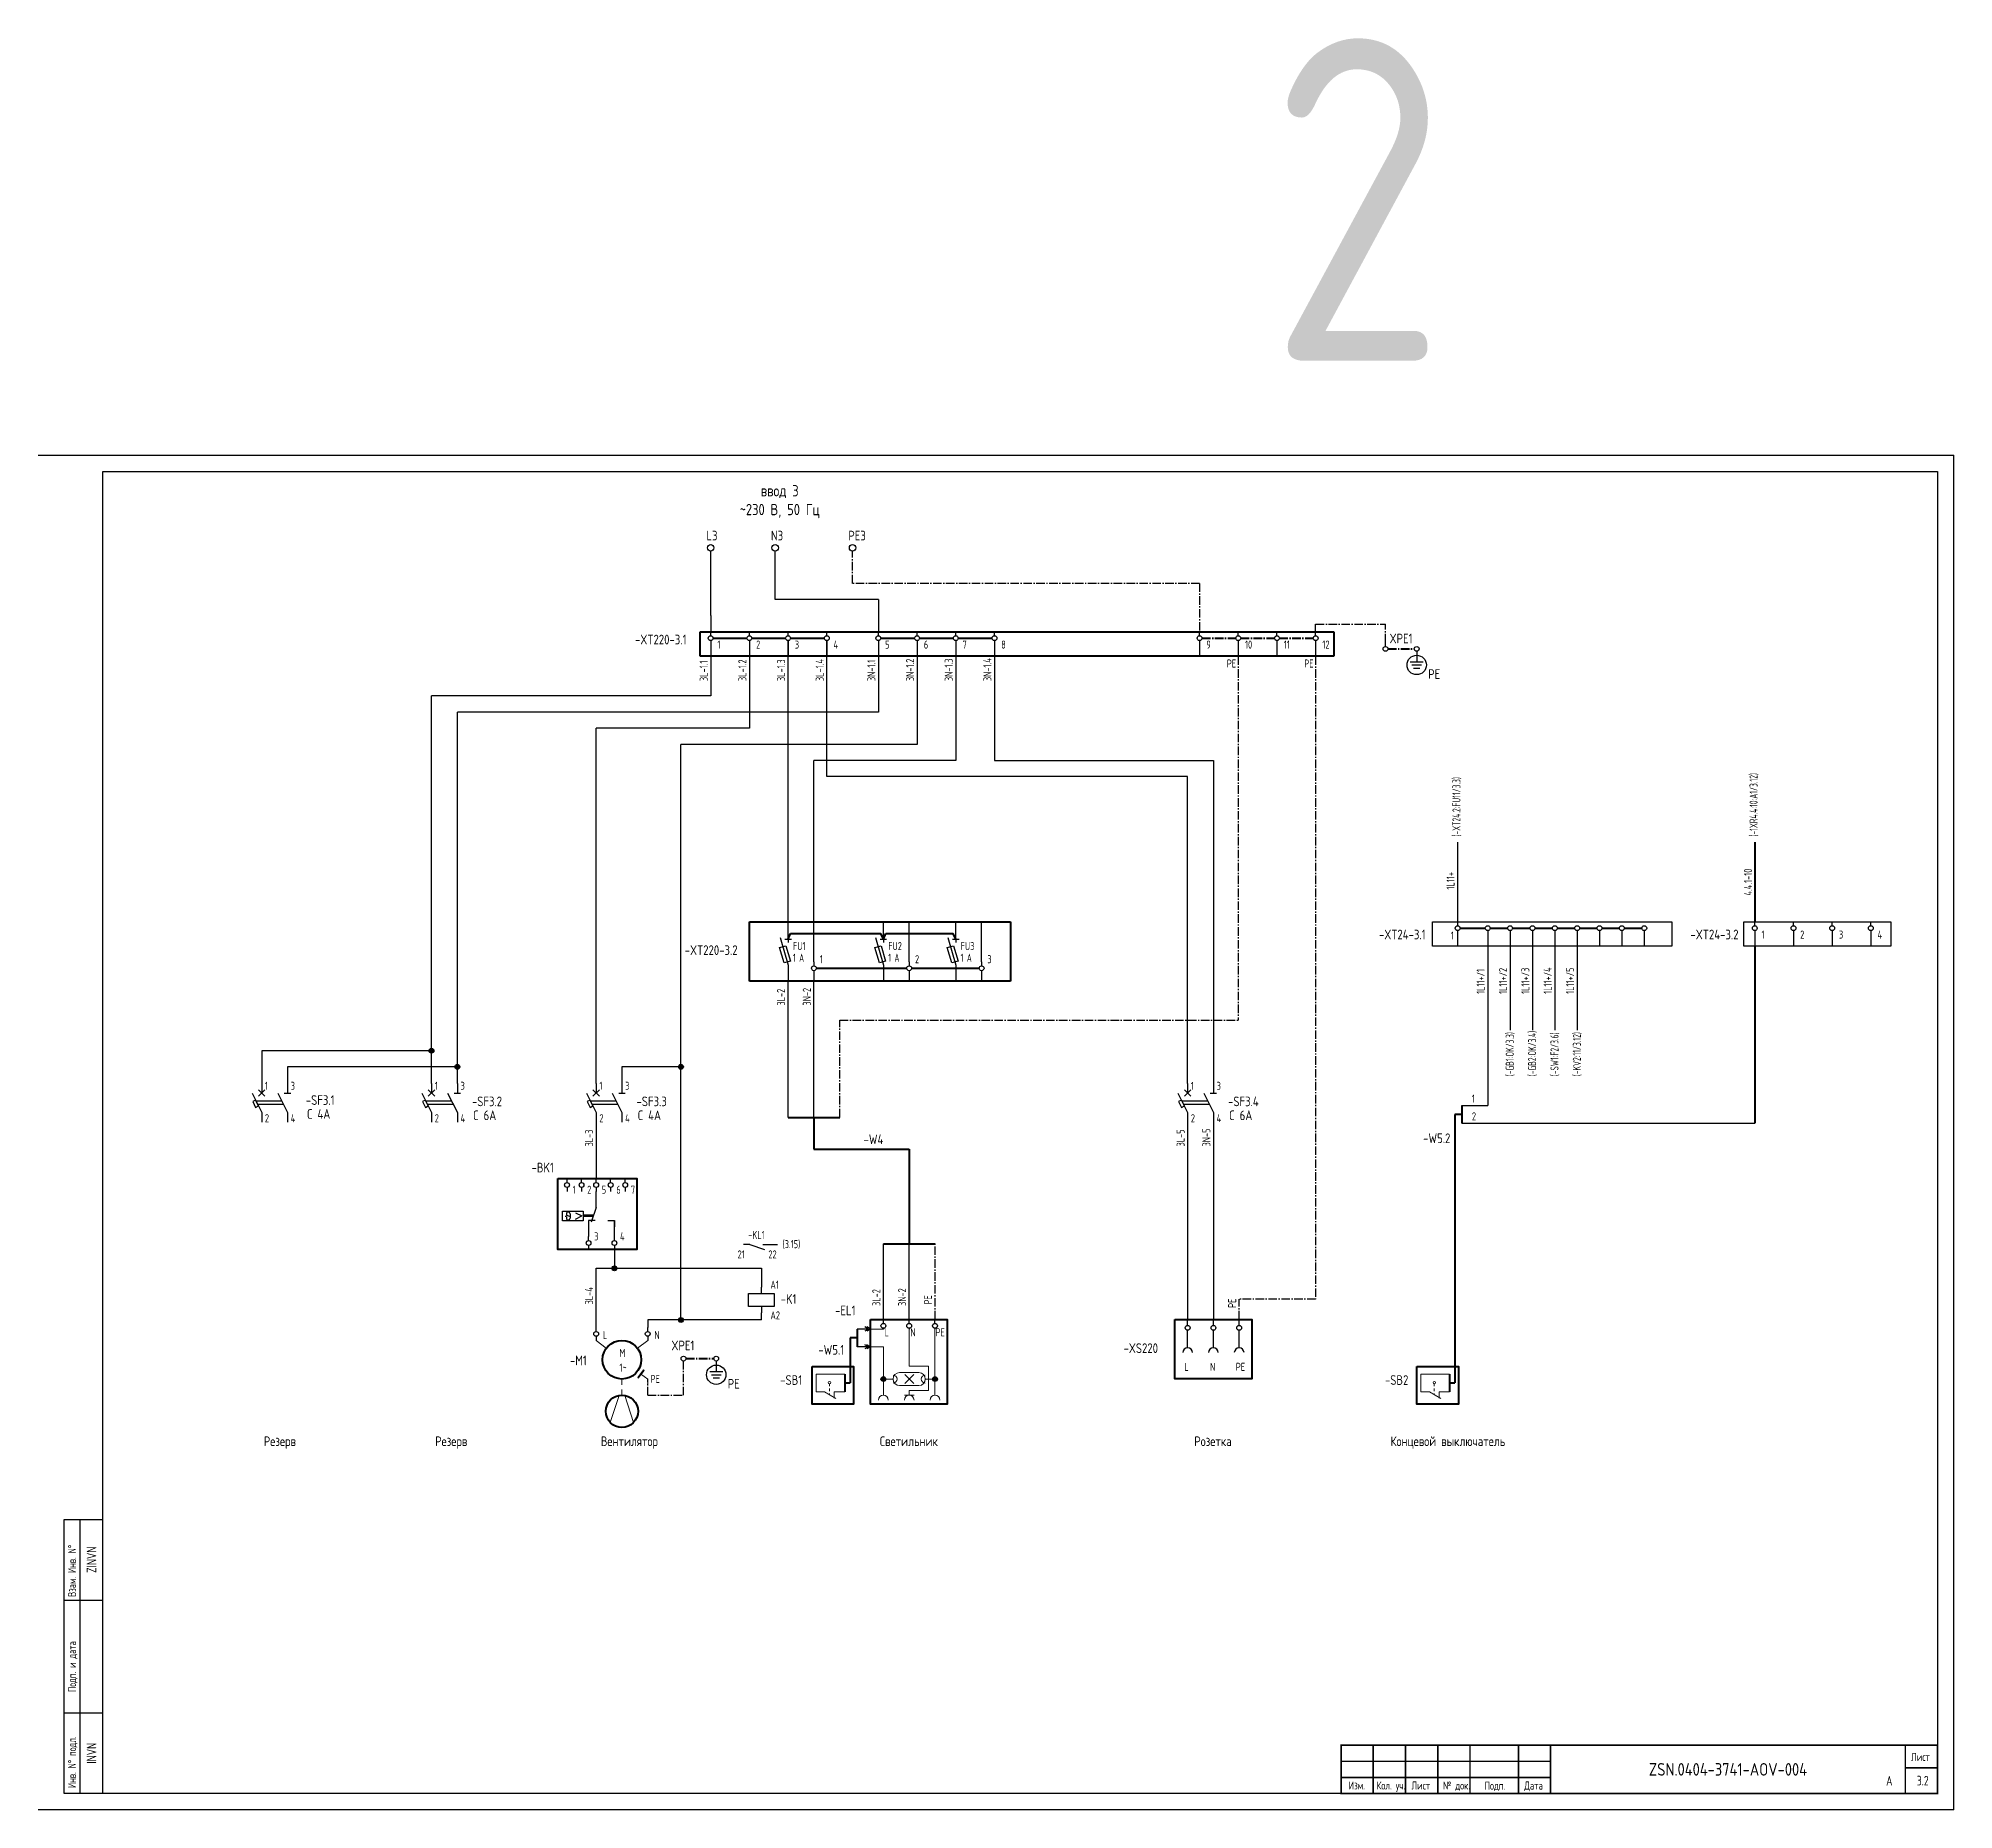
# Model space of a CAD drawing. Header units: millimetres. Extents: x 692 to 4850, y 1466 to 2016.
# Drawn here: x 1286 to 1880, y 1466 to 2016 of the extents above; entities that cross this region are included whole.
import ezdxf
from ezdxf.enums import TextEntityAlignment as Align

# ---------------------------------------------------------------- set-up
doc = ezdxf.new("R2010")
doc.units = ezdxf.units.MM
doc.set_wipeout_variables(frame=1)
doc.linetypes.add('EPL_DASHLONGDOT', pattern=[1, 0.66, -0.12, 0.1, -0.12])
doc.layers.add('EPLAN108', color=5, linetype='Continuous', lineweight=30)
for name, color, linetype in [('Временный', 6, 'Continuous'), ('КИА_МАРКИРОВКА', 2, 'Continuous'), ('КИА_НАКЛЕЙКИ', 1, 'Continuous'), ('КИА_РАМКИ-ШТАМПЫ', 7, 'Continuous'), ('ФОРМАТ', 7, 'Continuous')]:
    doc.layers.add(name, color=color, linetype=linetype)
doc.styles.add('GOST 2.304 type A', font='')
doc.styles.add('GOST-A 3-1', font='', dxfattribs={"height": 3})
doc.styles.add('GOSTA-2.5-1', font='', dxfattribs={"width": 0.9, "height": 2.5})
doc.styles.add('ROMAND0-100', font='romand.shx')
doc.styles.add('ROMANS0-60', font='romans.shx', dxfattribs={"width": 0.6})
doc.styles.add('ROMANS0-70', font='romans.shx', dxfattribs={"width": 0.7})
doc.styles.get('GOST 2.304 type A').set_extended_font_data('GOST 2.304 type A')
doc.styles.get('GOST-A 3-1').set_extended_font_data('GOST type A')
doc.styles.get('GOSTA-2.5-1').set_extended_font_data('GOST Type AU')

msp = doc.modelspace()

# ---------------------------------------------------------------- texts
at = {"style": 'GOST-A 3-1'}
for s, height, p in [('2', 100, (1667.67, 1915.71)), ('L3', 3, (1493.21, 1860)), ('N3', 3, (1513.21, 1860)), ('PE3', 3, (1537.21, 1860)), ('Резерв', 3, (1355.93, 1579.14)), ('Резерв', 3, (1409.07, 1579.14)), ('Вентилятор', 3, (1460.46, 1579.14)), ('Светильник', 3, (1546.98, 1579.14)), ('Розетка', 3, (1644.49, 1579.14)), ('Концевой выключатель', 3, (1705.36, 1579.14))]:
    msp.add_text(s, height=height, dxfattribs=at).set_placement(p)
at = {"style": 'GOSTA-2.5-1'}
for s, width, p in [('FU1', 0.9, (1520.02, 1732.96)), ('FU2', 0.9, (1549.58, 1732.96)), ('FU3', 0.9, (1572.02, 1732.96)), ('1', 0.9, (1724.05, 1736.23)), ('1 A', 0.7, (1520.02, 1729.32)), ('1', 0.9, (1528.33, 1728.88)), ('1 A', 0.7, (1549.58, 1729.32)), ('2', 0.9, (1557.89, 1728.88)), ('1 A', 0.7, (1572.02, 1729.32)), ('3', 0.9, (1580.33, 1728.88)), ('1', 0.9, (1356.28, 1689.62)), ('3', 0.9, (1364.28, 1689.62)), ('1', 0.9, (1408.95, 1689.62)), ('3', 0.9, (1416.95, 1689.62)), ('1', 0.9, (1459.99, 1689.62)), ('3', 0.9, (1467.99, 1689.62)), ('1', 0.9, (1643.43, 1689.62)), ('3', 0.9, (1651.43, 1689.62)), ('1', 0.9, (1730.59, 1685.67)), ('2', 0.9, (1356.28, 1679.57)), ('4', 0.9, (1364.28, 1679.57)), ('2', 0.9, (1408.95, 1679.57)), ('4', 0.9, (1416.95, 1679.57)), ('2', 0.9, (1459.99, 1679.57)), ('4', 0.9, (1467.99, 1679.57)), ('2', 0.9, (1643.43, 1679.57)), ('4', 0.9, (1651.43, 1679.57)), ('2', 0.9, (1730.59, 1680.16)), ('-KL1', 0.9, (1506.15, 1643.37)), ('21', 0.9, (1502.85, 1637.34)), ('22', 0.9, (1512.41, 1637.34)), ('(3.15)', 0.8, (1516.8, 1640.52)), ('A1', 0.9, (1513.04, 1627.92)), ('A2', 0.9, (1513.04, 1618.43))]:
    msp.add_text(s, height=2.5, dxfattribs=dict(at, width=width)).set_placement(p)
at = {"color": 7, "style": 'GOST-A 3-1'}
for s, p in [('C 4A', (1369.3, 1680.63)), ('C 6A', (1420.82, 1680.22)), ('C 4A', (1471.86, 1680.22)), ('C 6A', (1655.3, 1680.22))]:
    msp.add_text(s, height=3, dxfattribs=at).set_placement(p)
at = {"color": 2, "style": 'GOST-A 3-1'}
msp.add_text('-K1', height=3, dxfattribs=at).set_placement((1516.24, 1623.25))
at = {"style": 'GOSTA-2.5-1', "width": 0.9}
msp.add_text('PE', height=2.5, rotation=90, dxfattribs=at).set_placement((1657.49, 1622.01))
at = {"style": 'ROMANS0-70', "width": 0.7}
for s, p in [('Взам. Инв. N%%d', (1298.46, 1532.39)), ('Подп. и дата', (1298.46, 1502.86)), ('Инв. N%%d подл.', (1298.46, 1473.09))]:
    msp.add_text(s, height=2.5, rotation=90, dxfattribs=at).set_placement(p, align=Align.BOTTOM_LEFT)
at = {"style": 'ROMANS0-70', "width": 0.7, "flags": 12}
for tag, p in [('ZINVN', (1302.5, 1543.89)), ('INVN', (1302.5, 1483.89))]:
    msp.add_attdef(tag, text='', height=3, rotation=90, dxfattribs=at).set_placement(p, align=Align.MIDDLE_CENTER)
at = {"layer": 'EPLAN108', "color": 7, "insert": (1515.93, 1872.02), "char_height": 3.5, "attachment_point": 5, "style": 'GOST 2.304 type A'}
msp.add_mtext('ввод 3 \\P~230 B, 50 Гц', dxfattribs=at)
at = {"layer": 'Временный', "style": 'GOSTA-2.5-1', "width": 0.7}
for s, p in [('(-XT24.2:FU11/3.3)', (1727.04, 1768.15)), ('(-1XR4.4:10:A1/3.12)', (1819.18, 1768.15)), ('(-GB1:OK/3.3)', (1743.58, 1693.82)), ('(-GB2:OK/3.4)', (1750.51, 1693.82)), ('(-SW1:F2/3.6)', (1757.45, 1693.82)), ('(-KV2:11/3.12)', (1764.38, 1693.82))]:
    msp.add_text(s, height=2.5, rotation=90, dxfattribs=at).set_placement(p)
at = {"layer": 'КИА_МАРКИРОВКА', "style": 'GOSTA-2.5-1', "width": 0.9}
for s, p in [('3L-1.1', (1493.59, 1816.38)), ('3L-1.2', (1505.59, 1816.38)), ('3L-1.3', (1517.59, 1816.38)), ('3L-1.4', (1529.59, 1816.38)), ('3N-1.1', (1545.59, 1816.38)), ('3N-1.2', (1557.59, 1816.38)), ('3N-1.3', (1569.59, 1816.38)), ('3N-1.4', (1581.59, 1816.38)), ('1L11+', (1725.2, 1751.74)), ('4.4.1-10', (1817.46, 1749.87)), ('1L11+/1', (1734.53, 1719.38)), ('1L11+/2', (1741.46, 1719.38)), ('1L11+/3', (1748.39, 1719.38)), ('1L11+/4', (1755.33, 1719.39)), ('1L11+/5', (1762.26, 1719.39)), ('3L-2', (1517.58, 1715.75)), ('3N-2', (1525.58, 1715.75)), ('3L-3', (1458.05, 1672.05)), ('3L-5', (1641.49, 1672.05)), ('3N-5', (1649.49, 1672.05)), ('3L-4', (1458.05, 1623.07)), ('3N-2', (1555.14, 1622.59)), ('3L-2', (1547.14, 1622.59)), ('PE', (1563.14, 1623.07))]:
    msp.add_text(s, height=2.5, rotation=90, dxfattribs=at).set_placement(p)
for p in [(1654.59, 1820.58), (1678.59, 1820.58)]:
    msp.add_text('PE', height=2.5, dxfattribs=at).set_placement(p)
at = {"layer": 'КИА_МАРКИРОВКА', "style": 'GOST-A 3-1'}
for s, p in [('-W4', (1541.92, 1672.78)), ('-W5.2', (1715.45, 1673.11)), ('-W5.1', (1527.9, 1607.5))]:
    msp.add_text(s, height=3, dxfattribs=at).set_placement(p)
at = {"layer": 'КИА_НАКЛЕЙКИ', "style": 'GOST-A 3-1'}
for s, p in [('-XT220-3.1', (1471.05, 1827.76)), ('XPE1', (1705.05, 1828.09)), ('-XT24-3.1', (1701.76, 1736.29)), ('-XT24-3.2', (1798.37, 1736.29)), ('-XT220-3.2', (1486.47, 1731.44)), ('-SF3.1', (1368.96, 1684.95)), ('-SF3.2', (1420.47, 1684.54)), ('-SF3.3', (1471.51, 1684.54)), ('-SF3.4', (1654.96, 1684.54)), ('-EL1', (1533.09, 1619.71)), ('XPE1', (1482.34, 1608.85)), ('-XS220', (1622.55, 1608.01)), ('-M1', (1450.87, 1604.2)), ('-SB1', (1516.08, 1598.13)), ('-SB2', (1703.62, 1598.13))]:
    msp.add_text(s, height=3, dxfattribs=at).set_placement(p)

# ---------------------------------------------------------------- blocks, each defined once
blk = doc.blocks.new('frm6')
at = {"layer": 'ФОРМАТ'}
blk.add_line((-185, 15), (-120, 15), dxfattribs=at)
at = {"layer": 'ФОРМАТ', "const_width": 0.5}
blk.add_lwpolyline([(-185, 15), (-185, 0), (0, 0), (0, 15)], close=True, dxfattribs=at)
for points in [[(-175, 15), (-175, 0)], [(-165, 15), (-165, 0)], [(-155, 15), (-155, 0)], [(-145, 15), (-145, 0)], [(-130, 15), (-130, 0)], [(-120, 15), (-120, 0)], [(-10, 15), (-10, 0)], [(-185, 10), (-120, 10)], [(-10, 8), (0, 8)], [(-185, 5), (-120, 5)]]:
    blk.add_lwpolyline(points, dxfattribs=at)
at = {"layer": 'ФОРМАТ', "style": 'GOSTA-2.5-1', "width": 0.95}
for s, p in [('Лист', (-8.17, 9.36)), ('Изм.', (-182.63, 0.5)), ('Кол. уч.', (-173.96, 0.5)), ('Лист', (-163.13, 0.5)), ('№ док.', (-153.38, 0.5)), ('Подп.', (-140.5, 0.44)), ('Дата', (-128.17, 0.5))]:
    blk.add_text(s, height=2.5, dxfattribs=at).set_placement(p, align=Align.BOTTOM_LEFT)
at = {"layer": 'ФОРМАТ', "flags": 8}
for tag, style, width, p in [('R2', 'ROMANS0-70', 0.7, (-184.4, 10)), ('QTY2', 'ROMANS0-70', 0.65, (-174.28, 10.29)), ('SH2', 'ROMANS0-70', 0.7, (-164.3, 10)), ('ND2', 'ROMANS0-60', 0.6, (-154.34, 10)), ('SIGN2', 'ROMANS0-70', 0.7, (-144.3, 10)), ('DATE2', 'ROMANS0-70', 0.43, (-129.4, 10)), ('R1', 'ROMANS0-70', 0.7, (-184.4, 5)), ('QTY1', 'ROMANS0-70', 0.65, (-174.28, 5.29)), ('SH1', 'ROMANS0-70', 0.7, (-164.3, 5)), ('ND1', 'ROMANS0-60', 0.6, (-154.34, 5)), ('SIGN1', 'ROMANS0-70', 0.7, (-144.3, 5)), ('DATE1', 'ROMANS0-70', 0.43, (-129.4, 5))]:
    blk.add_attdef(tag, text='', height=3, dxfattribs=dict(at, style=style, width=width)).set_placement(p, align=Align.BOTTOM_LEFT)
at = {"layer": 'ФОРМАТ', "style": 'ROMANS0-70', "width": 0.7, "flags": 8}
blk.add_attdef('SH', text='', height=3, dxfattribs=at).set_placement((-5.16, 3.75), align=Align.MIDDLE_CENTER)
blk = doc.blocks.new('A$C089F6265')
at = {"lineweight": 20}
blk.add_hatch(color=256, dxfattribs=at).paths.add_polyline_path([(13.09, 15.29), (14.88, 17.7), (14.68, 17.85), (12.89, 15.44)])
at = {"color": 0}
for p, q in [((0, 29.75), (0, 31)), ((16, 29.75), (16, 31)), ((0, 28.25), (0, 27)), ((16, 28.25), (16, 27))]:
    blk.add_line(p, q, dxfattribs=at)
at = {"lineweight": 20}
for p, q in [((3.15, 24.53), (0, 27)), ((12.8, 24.6), (16, 27)), ((8, 15), (8, 13.24)), ((16, 15), (13.78, 16.65)), ((16, 13), (16, 15)), ((4.36, 1.57), (7.14, 9.93)), ((8, 11.76), (8, 10)), ((11.64, 1.57), (8.86, 9.93))]:
    blk.add_line(p, q, dxfattribs=at)
blk.add_lwpolyline([(12.89, 15.44), (13.09, 15.29), (14.88, 17.7), (14.68, 17.85), (12.89, 15.44)], dxfattribs=at)
at = {"color": 0}
for centre in [(0, 29), (16, 29)]:
    blk.add_circle(centre, 0.75, dxfattribs=at)
at = {"lineweight": 40}
for centre, radius in [((8, 21), 6), ((8, 5), 5)]:
    blk.add_circle(centre, radius, dxfattribs=at)
at = {"style": 'GOSTA-2.5-1', "width": 0.9}
for s, p in [('L', (2.1, 27.38)), ('N', (18.1, 27.38)), ('M', (7.24, 21.82)), ('1~', (7.24, 17.3)), ('PE', (16.88, 13.8))]:
    blk.add_text(s, height=2.5, dxfattribs=at).set_placement(p)
blk = doc.blocks.new('A$C5C167954')
at = {"color": 0}
for p, q in [((0.75, 2.75), (0.75, 4)), ((0.75, 1.25), (0.75, 0))]:
    blk.add_line(p, q, dxfattribs=at)
blk.add_wipeout([(0.75, 2.75), (0.81, 2.75), (0.86, 2.74), (0.92, 2.73), (0.97, 2.72), (1.01, 2.7), (1.04, 2.69), (1.09, 2.67), (1.13, 2.65), (1.21, 2.6), (1.26, 2.55), (1.31, 2.5), (1.38, 2.41), (1.41, 2.35), (1.43, 2.31), (1.46, 2.23), (1.48, 2.18), (1.5, 2.08), (1.5, 2), (1.5, 1.94), (1.49, 1.87), (1.47, 1.8), (1.45, 1.73), (1.43, 1.69), (1.41, 1.64), (1.38, 1.59), (1.34, 1.54), (1.32, 1.51), (1.29, 1.48), (1.25, 1.44), (1.2, 1.4), (1.16, 1.37), (1.11, 1.34), (1.05, 1.31), (0.98, 1.28), (0.91, 1.27), (0.83, 1.25), (0.8, 1.25), (0.75, 1.25), (0.69, 1.25), (0.57, 1.27), (0.5, 1.29), (0.43, 1.32), (0.36, 1.36), (0.28, 1.42), (0.24, 1.45), (0.18, 1.51), (0.13, 1.57), (0.09, 1.64), (0.07, 1.69), (0.04, 1.75), (0.03, 1.79), (0.02, 1.84), (0.01, 1.9), (0, 1.96), (0, 2.02), (0, 2.08), (0.01, 2.13), (0.03, 2.2), (0.04, 2.25), (0.06, 2.3), (0.1, 2.37), (0.13, 2.42), (0.18, 2.49), (0.23, 2.55), (0.29, 2.6), (0.34, 2.63), (0.39, 2.66), (0.44, 2.68), (0.49, 2.7), (0.54, 2.72), (0.62, 2.74), (0.71, 2.75)], dxfattribs=at)
blk.add_circle((0.75, 2), 0.75, dxfattribs=at)
blk = doc.blocks.new('A$C60DA4E48')
for p, q in [((4, 13), (4, 18)), ((4, 13), (2.5, 8.5)), ((3.67, 9), (1.67, 9)), ((7.67, 9), (9.67, 9)), ((9.67, 4), (9.67, 9)), ((9.67, 9), (9.67, 7))]:
    blk.add_line(p, q)
at = {"color": 0}
for p, q in [((-5.26, 10.17), (-5.64, 10.17)), ((-5.23, 11.02), (-5.23, 10.67)), ((-5.23, 10.13), (-5.23, 9.75)), ((-5.19, 10.62), (-3.92, 10.27)), ((-4.07, 11.02), (-4.07, 9.75)), ((-2.41, 11.37), (-0.4, 10.41)), ((-2.41, 9.44), (-0.4, 10.41)), ((3.2, 10.59), (0.03, 10.59)), ((3.08, 10.23), (0.03, 10.23))]:
    blk.add_line(p, q, dxfattribs=at)
at = {"lineweight": 40}
blk.add_lwpolyline([(-7.91, 22), (16.63, 22), (16.63, 0), (-7.91, 0)], close=True, dxfattribs=at)
at = {"color": 0}
blk.add_lwpolyline([(-6.46, 11.9), (0.03, 11.9), (0.03, 8.91), (-6.46, 8.91)], close=True, dxfattribs=at)
for centre, radius, start, end in [((-5.26, 10.13), 0.0374, 0, 90), ((-4.65, 11.02), 0.579, 0, 180), ((-5.17, 10.67), 0.0532, 179.691, 253.58639), ((-4.65, 9.75), 0.579, 180, 0)]:
    blk.add_arc(centre, radius, start, end, dxfattribs=at)
for p in [(-5.78, 18), (-1.26, 18), (3.25, 18), (0.92, 0), (8.92, 0)]:
    blk.add_blockref('A$C5C167954', p)
blk.add_line((1.67, 9), (1.67, 4))
at = {"style": 'GOSTA-2.5-1', "width": 0.9}
for s, p in [('1', (-3.29, 17.27)), ('2', (1.23, 17.27)), ('5', (5.74, 17.27)), ('3', (3.41, 2.81)), ('4', (11.41, 2.81))]:
    blk.add_text(s, height=2.5, dxfattribs=at).set_placement(p)
blk.add_blockref('A$C5C167954', (7.76, 18))
blk.add_text('6', height=2.5, dxfattribs=at).set_placement((10.26, 17.27))
blk.add_blockref('A$C5C167954', (12.28, 18))
blk.add_text('7', height=2.5, dxfattribs=at).set_placement((14.77, 17.27))
blk = doc.blocks.new('A$C2EC3666A')
h = blk.add_hatch(color=7)
h.dxf.hatch_style = 1
edge = h.paths.add_edge_path()
edge.add_arc((0, 0), 0.75, 0, 360)
at = {"color": 0}
blk.add_circle((0, 0), 0.75, dxfattribs=at)
blk = doc.blocks.new('A$C77904139')
at = {"color": 0}
for p, q in [((10.34, 23.33), (9.22, 23.97)), ((10.96, 23.33), (9.83, 23.97)), ((15.01, 25.06), (15.01, 26.31)), ((23.01, 25.06), (23.01, 26.31)), ((31.01, 25.06), (31.01, 26.31)), ((10.34, 23.33), (6.87, 23.33)), ((10.34, 23.33), (9.22, 22.68)), ((10.34, 17.81), (9.22, 18.45)), ((10.96, 23.33), (9.83, 22.68)), ((10.96, 17.81), (9.83, 18.45)), ((15.01, 23.56), (15.01, 23.33)), ((23.01, 23.56), (23.01, 23.33)), ((31.01, 23.56), (31.01, 23.33)), ((10.34, 17.81), (6.87, 17.81)), ((10.34, 17.81), (9.22, 17.17)), ((10.96, 17.81), (9.83, 17.17))]:
    blk.add_line(p, q, dxfattribs=at)
at = {"color": 0, "lineweight": 40}
for p, q in [((6.87, 20.57), (4.69, 20.57)), ((4.69, 20.57), (4.69, 6.62)), ((6.87, 23.33), (6.87, 17.81)), ((3.06, 9.37), (3.06, 3.86)), ((3.06, 6.62), (4.69, 6.62))]:
    blk.add_line(p, q, dxfattribs=at)
at = {"lineweight": 20}
for p, q in [((10.96, 23.33), (15.01, 23.33)), ((23.01, 23.33), (23.01, 11.81)), ((31.01, 23.33), (31.01, 2.81)), ((15.01, 17.81), (10.96, 17.81)), ((15.01, 17.81), (15.01, 2.81)), ((-5.84, 3.86), (-5.84, 9.37)), ((-5.84, 9.37), (3.06, 9.37)), ((-1.71, 6.36), (-1.71, 5.61)), ((18.01, 7.81), (15.01, 7.81)), ((26.01, 9.81), (20.01, 9.81)), ((24.41, 6.41), (21.61, 9.21)), ((24.41, 9.21), (21.61, 6.41)), ((23.01, 11.81), (29.01, 11.81)), ((28.01, 7.81), (31.01, 7.81)), ((29.01, 4.31), (29.01, 11.81)), ((-3.21, 3.86), (-5.84, 3.86)), ((-3.21, 3.86), (0.29, 1.84)), ((-1.71, 4.86), (-1.71, 4.11)), ((-1.71, 3.36), (-1.71, 2.99)), ((-0.21, 1.86), (-0.21, 3.86)), ((3.06, 3.86), (-0.21, 3.86)), ((26.01, 5.81), (20.01, 5.81)), ((21.51, 2.81), (24.51, 2.81)), ((23.01, 4.31), (29.01, 4.31)), ((23.01, 2.81), (23.01, 4.31))]:
    blk.add_line(p, q, dxfattribs=at)
at = {"color": 0, "lineweight": 40}
for points in [[(10.96, 26.31), (34.83, 26.31), (34.83, 0), (10.96, 0)], [(-7.1, 11.74), (5.77, 11.74), (5.77, 0), (-7.1, 0)]]:
    blk.add_lwpolyline(points, close=True, dxfattribs=at)
at = {"color": 0}
for centre in [(15.01, 24.31), (23.01, 24.31), (31.01, 24.31)]:
    blk.add_circle(centre, 0.75, dxfattribs=at)
at = {"lineweight": 20}
blk.add_circle((-1.71, 6.73), 0.375, dxfattribs=at)
for centre, radius, start, end in [((20.01, 7.81), 2, 90, 270), ((18.01, 7.81), 1.25, 270, 90), ((26.01, 7.81), 2, 270, 90), ((28.01, 7.81), 1.25, 90, 270), ((15.01, 1.31), 1.5, 0, 180), ((23.01, 1.31), 1.5, 0, 180), ((31.01, 1.31), 1.5, 0, 180)]:
    blk.add_arc(centre, radius, start, end, dxfattribs=at)
at = {"color": 0}
for p in [(15.01, 7.81), (31.01, 7.81)]:
    blk.add_blockref('A$C2EC3666A', p, dxfattribs=at)
at = {"style": 'GOSTA-2.5-1', "width": 0.9}
for s, p in [('L', (15.36, 21.07)), ('N', (23.36, 21.07)), ('PE', (31.17, 21.07))]:
    blk.add_text(s, height=2.5, dxfattribs=at).set_placement(p)
blk = doc.blocks.new('A$C2D160E4F')
at = {"color": 0}
for p, q in [((1, 6.31), (5, 6.31)), ((3, 9.56), (3, 8.31)), ((3, 8.31), (3, 6.31)), ((1.5, 5.31), (4.5, 5.31)), ((2, 4.31), (4, 4.31))]:
    blk.add_line(p, q, dxfattribs=at)
blk.add_circle((3, 5.31), 3, dxfattribs=at)
at = {"style": 'GOST-A 3-1'}
blk.add_text('PE', height=3, dxfattribs=at).set_placement((6.57, 1))
blk = doc.blocks.new('A$C685B69D8')
at = {"color": 0}
for p, q in [((2, 6.44), (3.91, 7)), ((3.42, 1.64), (2, 6.44)), ((2.15, 9.5), (4.65, 1)), ((3.65, 9), (5.65, 9)), ((3.91, 7), (5.34, 2.21)), ((4.65, 9), (4.65, 8)), ((5.34, 2.21), (3.42, 1.64)), ((4.65, 1), (4.65, 0)), ((12.65, 2), (12.65, 0.75)), ((12.65, -0.75), (12.65, -2))]:
    blk.add_line(p, q, dxfattribs=at)
blk.add_circle((12.65, 0), 0.75, dxfattribs=at)
blk = doc.blocks.new('A$C11D95457')
at = {"lineweight": 25, "ltscale": 4}
for p, q in [((3, 12), (3, 9)), ((11, 12), (11, 9)), ((0, 9), (3, 3)), ((9.25, 6.5), (1.25, 6.5)), ((2, 10), (4, 8)), ((4, 10), (2, 8)), ((8, 9), (11, 3)), ((9.75, 5.5), (1.75, 5.5)), ((3, 3), (3, 0)), ((11, 3), (11, 0))]:
    blk.add_line(p, q, dxfattribs=at)
at = {"lineweight": 25}
blk.add_line((10, 9), (12, 9), dxfattribs=at)
at = {"lineweight": 25, "ltscale": 4}
blk.add_lwpolyline([(1.11, 4.55), (2, 5), (1.11, 6.79), (0.21, 6.34)], close=True, dxfattribs=at)
blk = doc.blocks.new('A$C552B4371')
at = {"color": 0}
for p, q in [((6.07, 16.59), (6.07, 18.45)), ((14.07, 16.59), (14.07, 18.45)), ((22.07, 16.59), (22.07, 18.45)), ((6.07, 9.65), (6.07, 15.09)), ((14.05, 9.65), (14.05, 15.09)), ((22.05, 9.65), (22.05, 15.09))]:
    blk.add_line(p, q, dxfattribs=at)
at = {"color": 0, "lineweight": 40}
blk.add_lwpolyline([(2.07, 18.45), (25.98, 18.45), (25.98, 0), (2.07, 0)], close=True, dxfattribs=at)
at = {"color": 0}
for centre in [(6.07, 15.84), (14.07, 15.84), (22.07, 15.84)]:
    blk.add_circle(centre, 0.75, dxfattribs=at)
for centre in [(6.07, 8.15), (14.05, 8.15), (22.05, 8.15)]:
    blk.add_arc(centre, 1.5, 0, 180, dxfattribs=at)
at = {"style": 'GOSTA-2.5-1', "width": 0.9}
for s, p in [('L', (5.05, 2.5)), ('N', (13.02, 2.5)), ('PE', (21.02, 2.5))]:
    blk.add_text(s, height=2.5, dxfattribs=at).set_placement(p)
blk = doc.blocks.new('A$C5C8D51D3')
at = {"lineweight": 25}
for p, q in [((4, 6), (4, 8)), ((4, 2), (4, 0))]:
    blk.add_line(p, q, dxfattribs=at)
blk.add_lwpolyline([(0, 6), (8, 6), (8, 2), (0, 2)], close=True, dxfattribs=at)

# ---------------------------------------------------------------- linework, layer by layer
for p, q in [((1286, 1886.39), (1880, 1886.39)), ((1880, 1466.39), (1880, 1886.39)), ((1306, 1881.39), (1875, 1881.39)), ((1306, 1471.39), (1306, 1881.39)), ((1875, 1881.39), (1875, 1471.39)), ((1726.17, 1739.01), (1726.17, 1734.13)), ((1735.5, 1739), (1735.5, 1734.12)), ((1742.43, 1739), (1742.43, 1734.13)), ((1749.37, 1739), (1749.37, 1734.13)), ((1756.3, 1739), (1756.3, 1734.13)), ((1763.23, 1739), (1763.23, 1734.13)), ((1770.17, 1739), (1770.17, 1734.13)), ((1777.1, 1739), (1777.1, 1734.13)), ((1784.04, 1739), (1784.04, 1734.13)), ((1294, 1471.39), (1294, 1556.39)), ((1294, 1556.39), (1306, 1556.39)), ((1299, 1471.39), (1299, 1556.39)), ((1294, 1531.39), (1306, 1531.39)), ((1294, 1496.39), (1306, 1496.39)), ((1299, 1496.39), (1306, 1496.39)), ((1306, 1471.39), (1294, 1471.39)), ((1875, 1471.39), (1306, 1471.39)), ((1880, 1466.39), (1286, 1466.39))]:
    msp.add_line(p, q)
at = {"color": 30, "lineweight": 25, "ltscale": 4}
for p, q in [((1494.52, 1836.69), (1494.52, 1856.69)), ((1494.52, 1836.69), (1494.52, 1831.69)), ((1494.52, 1824.06), (1494.52, 1811.76)), ((1518.52, 1796.76), (1518.52, 1829.06)), ((1407.95, 1691.62), (1407.95, 1811.76)), ((1494.52, 1811.76), (1407.95, 1811.76)), ((1458.99, 1691.62), (1458.99, 1801.76)), ((1506.52, 1801.76), (1458.99, 1801.76)), ((1518.52, 1741.76), (1518.52, 1796.76)), ((1642.43, 1786.76), (1530.52, 1786.76)), ((1642.43, 1691.62), (1642.43, 1786.76)), ((1518.53, 1681.09), (1518.53, 1723.32)), ((1407.95, 1701.74), (1355.28, 1701.74)), ((1458.99, 1679.62), (1458.99, 1662.12)), ((1642.43, 1679.62), (1642.43, 1618.42)), ((1548.09, 1618.42), (1548.09, 1641.9))]:
    msp.add_line(p, q, dxfattribs=at)
at = {"color": 5, "lineweight": 25, "ltscale": 8}
for p, q in [((1514.52, 1841.69), (1514.52, 1856.69)), ((1546.52, 1841.69), (1514.52, 1841.69)), ((1546.52, 1841.69), (1546.52, 1831.69)), ((1546.52, 1824.06), (1546.52, 1806.76)), ((1558.52, 1824.06), (1558.52, 1796.76)), ((1570.52, 1824.06), (1570.52, 1791.76)), ((1582.52, 1824.06), (1582.52, 1791.76)), ((1415.95, 1691.62), (1415.95, 1806.76)), ((1546.52, 1806.76), (1415.95, 1806.76)), ((1485.29, 1618.25), (1485.29, 1796.76)), ((1558.52, 1796.76), (1485.29, 1796.76)), ((1526.53, 1741.76), (1526.53, 1791.76)), ((1570.52, 1791.76), (1526.53, 1791.76)), ((1582.52, 1791.76), (1650.43, 1791.76)), ((1650.43, 1791.76), (1650.43, 1691.62)), ((1526.53, 1681.09), (1526.53, 1723.32)), ((1650.43, 1679.62), (1650.43, 1618.42)), ((1556.09, 1618.42), (1556.09, 1641.9)), ((1510.25, 1618.25), (1474.99, 1618.25)), ((1510.25, 1618.25), (1510.25, 1620.45))]:
    msp.add_line(p, q, dxfattribs=at)
at = {"color": 3, "linetype": 'EPL_DASHLONGDOT', "lineweight": 25, "ltscale": 4}
for p, q in [((1538.52, 1846.69), (1538.52, 1856.69)), ((1646.13, 1846.69), (1538.52, 1846.69)), ((1703.8, 1828.36), (1703.8, 1834.01)), ((1658.13, 1824.06), (1658.13, 1711.22)), ((1682.13, 1824.06), (1682.13, 1624.73)), ((1534.53, 1681.09), (1534.53, 1711.22)), ((1534.53, 1711.22), (1658.13, 1711.22)), ((1564.09, 1618.42), (1564.09, 1641.9)), ((1658.43, 1618.42), (1658.43, 1624.73)), ((1682.13, 1624.73), (1658.43, 1624.73)), ((1486.1, 1594.92), (1486.1, 1605.53)), ((1474.99, 1594.92), (1474.99, 1599.93)), ((1474.99, 1594.92), (1486.1, 1594.92))]:
    msp.add_line(p, q, dxfattribs=at)
at = {"color": 30, "lineweight": 40, "ltscale": 4}
for p, q in [((1495.27, 1829.69), (1505.77, 1829.69)), ((1507.27, 1829.69), (1517.77, 1829.69)), ((1519.27, 1829.69), (1529.77, 1829.69)), ((1518.52, 1736.32), (1519.29, 1738.14)), ((1519.29, 1738.14), (1547.32, 1738.14)), ((1548.08, 1736.32), (1547.32, 1738.14)), ((1548.08, 1736.32), (1548.85, 1738.14)), ((1548.85, 1738.14), (1569.76, 1738.14)), ((1570.52, 1736.32), (1569.76, 1738.14))]:
    msp.add_line(p, q, dxfattribs=at)
at = {"color": 5, "lineweight": 40, "ltscale": 8}
for p, q in [((1547.27, 1829.69), (1557.77, 1829.69)), ((1559.27, 1829.69), (1569.77, 1829.69)), ((1571.27, 1829.69), (1581.77, 1829.69))]:
    msp.add_line(p, q, dxfattribs=at)
at = {"color": 3, "linetype": 'EPL_DASHLONGDOT', "lineweight": 40, "ltscale": 4}
for p, q in [((1646.88, 1829.69), (1657.38, 1829.69)), ((1704.55, 1826.36), (1712.71, 1826.36)), ((1486.85, 1606.28), (1495.49, 1606.28))]:
    msp.add_line(p, q, dxfattribs=at)
at = {"color": 0, "lineweight": 40}
for p, q in [((1687.76, 1831.69), (1687.76, 1824.06)), ((1687.76, 1824.06), (1491.25, 1824.06)), ((1506.52, 1741.76), (1587.52, 1741.76)), ((1506.52, 1723.32), (1506.52, 1741.76)), ((1587.52, 1741.76), (1587.52, 1723.32)), ((1818.31, 1734.13), (1818.31, 1679.24)), ((1587.52, 1723.32), (1506.52, 1723.32)), ((1727.48, 1682), (1725.31, 1682)), ((1725.31, 1682), (1725.31, 1598.72)), ((1727.48, 1684.75), (1727.48, 1679.24)), ((1556.09, 1671.23), (1556.09, 1641.9)), ((1723.67, 1601.48), (1723.67, 1595.96)), ((1723.67, 1598.72), (1725.31, 1598.72))]:
    msp.add_line(p, q, dxfattribs=at)
at = {"color": 0}
for p, q in [((1703.8, 1827.11), (1703.8, 1828.36)), ((1518.52, 1736.32), (1518.52, 1741.76)), ((1526.53, 1729.32), (1526.53, 1741.76)), ((1548.08, 1736.32), (1548.08, 1741.76)), ((1556.09, 1729.32), (1556.09, 1741.76)), ((1570.52, 1736.32), (1570.52, 1741.76)), ((1578.53, 1729.32), (1578.53, 1741.76)), ((1518.53, 1727.32), (1518.53, 1723.32)), ((1526.53, 1725.32), (1526.53, 1723.32)), ((1548.09, 1727.32), (1548.09, 1723.32)), ((1556.09, 1725.32), (1556.09, 1723.32)), ((1570.53, 1727.32), (1570.53, 1723.32)), ((1578.53, 1725.32), (1578.53, 1723.32)), ((1727.48, 1679.24), (1818.31, 1679.24))]:
    msp.add_line(p, q, dxfattribs=at)
at = {"color": 1}
for p, q in [((1726.17, 1766.47), (1726.17, 1740.51)), ((1735.5, 1734.12), (1735.5, 1684.75)), ((1742.43, 1734.12), (1742.43, 1708.16)), ((1749.37, 1734.12), (1749.37, 1708.16)), ((1756.3, 1734.13), (1756.3, 1708.17)), ((1763.23, 1734.13), (1763.23, 1708.17)), ((1727.48, 1684.75), (1735.5, 1684.75))]:
    msp.add_line(p, q, dxfattribs=at)
at = {"lineweight": 40, "ltscale": 4}
for p, q in [((1726.92, 1739.76), (1734.75, 1739.75)), ((1736.25, 1739.75), (1741.68, 1739.75)), ((1743.18, 1739.75), (1748.62, 1739.75)), ((1750.12, 1739.75), (1755.55, 1739.75)), ((1757.05, 1739.75), (1762.48, 1739.75)), ((1763.98, 1739.75), (1769.42, 1739.75)), ((1770.92, 1739.75), (1776.35, 1739.75)), ((1777.85, 1739.75), (1783.29, 1739.75))]:
    msp.add_line(p, q, dxfattribs=at)
at = {"color": 5, "linetype": 'Continuous', "lineweight": 40, "ltscale": 8}
for p, q in [((1527.28, 1727.32), (1555.34, 1727.32)), ((1556.84, 1727.32), (1577.78, 1727.32))]:
    msp.add_line(p, q, dxfattribs=at)
at = {"color": 30}
msp.add_line((1355.28, 1701.74), (1355.28, 1691.62), dxfattribs=at)
at = {"color": 5, "lineweight": 25, "ltscale": 4}
for p, q in [((1415.95, 1696.74), (1363.28, 1696.74)), ((1485.29, 1696.74), (1466.99, 1696.74))]:
    msp.add_line(p, q, dxfattribs=at)
at = {"color": 5}
for p, q in [((1363.28, 1696.74), (1363.28, 1691.62)), ((1466.99, 1696.74), (1466.99, 1691.62)), ((1474.99, 1618.25), (1474.99, 1615.93))]:
    msp.add_line(p, q, dxfattribs=at)
at = {"lineweight": 40}
for p, q in [((1518.53, 1681.09), (1534.53, 1681.09)), ((1526.53, 1681.09), (1526.53, 1671.23)), ((1526.53, 1671.23), (1556.09, 1671.23)), ((1548.09, 1641.9), (1564.09, 1641.9))]:
    msp.add_line(p, q, dxfattribs=at)
at = {"lineweight": 25}
for p, q in [((1506.69, 1641.61), (1504.69, 1641.61)), ((1506.69, 1641.61), (1511.19, 1640.11)), ((1510.69, 1641.61), (1512.69, 1641.61)), ((1512.69, 1641.61), (1515.21, 1641.61))]:
    msp.add_line(p, q, dxfattribs=at)
at = {"color": 30, "linetype": 'Continuous', "lineweight": 25, "ltscale": 4}
for p, q in [((1458.99, 1615.93), (1458.99, 1634.28)), ((1458.99, 1634.28), (1510.25, 1634.28)), ((1510.25, 1634.28), (1510.25, 1628.45))]:
    msp.add_line(p, q, dxfattribs=at)
at = {"lineweight": 20}
for p, q in [((1714.78, 1595.96), (1714.78, 1601.48)), ((1714.78, 1601.48), (1723.67, 1601.48)), ((1718.91, 1598.46), (1718.91, 1597.71)), ((1717.41, 1595.96), (1714.78, 1595.96)), ((1717.41, 1595.96), (1720.91, 1593.94)), ((1718.91, 1596.96), (1718.91, 1596.21)), ((1718.91, 1595.46), (1718.91, 1595.1)), ((1720.41, 1593.96), (1720.41, 1595.96)), ((1723.67, 1595.96), (1720.41, 1595.96))]:
    msp.add_line(p, q, dxfattribs=at)
msp.add_lwpolyline([(1718.33, 1741.76), (1792.58, 1741.76), (1792.58, 1734.13), (1718.33, 1734.13)], close=True)
at = {"color": 0, "lineweight": 40}
msp.add_lwpolyline([(1713.51, 1603.85), (1726.38, 1603.85), (1726.38, 1592.11), (1713.51, 1592.11)], close=True, dxfattribs=at)
at = {"color": 7, "linetype": 'Continuous', "lineweight": 25, "ltscale": 4}
for centre in [(1494.52, 1857.69), (1514.52, 1857.69), (1538.52, 1857.69)]:
    msp.add_circle(centre, 1, dxfattribs=at)
at = {"color": 0}
for centre in [(1703.8, 1826.36), (1713.46, 1826.36), (1486.1, 1606.28), (1496.24, 1606.28)]:
    msp.add_circle(centre, 0.75, dxfattribs=at)
for centre in [(1726.17, 1739.76), (1735.5, 1739.75), (1742.43, 1739.75), (1749.37, 1739.75), (1756.3, 1739.75), (1763.23, 1739.75), (1770.17, 1739.75), (1777.1, 1739.75), (1784.04, 1739.75)]:
    msp.add_circle(centre, 0.75)
at = {"lineweight": 20}
msp.add_circle((1718.91, 1598.84), 0.375, dxfattribs=at)

# ---------------------------------------------------------------- block references
at = {"color": 0}
for name, p in [('A$C2D160E4F', (1710.46, 1816.06)), ('A$C5C167954', (1817.56, 1737.76)), ('A$C5C167954', (1829.56, 1737.76)), ('A$C5C167954', (1841.56, 1737.76)), ('A$C5C167954', (1853.56, 1737.76)), ('A$C685B69D8', (1513.88, 1727.32)), ('A$C685B69D8', (1543.44, 1727.32)), ('A$C685B69D8', (1565.88, 1727.32)), ('A$C2EC3666A', (1407.95, 1701.74)), ('A$C2EC3666A', (1415.95, 1696.74)), ('A$C2EC3666A', (1485.29, 1696.74)), ('A$C11D95457', (1352.28, 1679.62)), ('A$C11D95457', (1404.95, 1679.62)), ('A$C11D95457', (1455.99, 1679.62)), ('A$C11D95457', (1639.43, 1679.62)), ('A$C2EC3666A', (1464.66, 1634.28)), ('A$C5C8D51D3', (1506.25, 1620.45)), ('A$C089F6265', (1458.99, 1584.93)), ('A$C2EC3666A', (1485.29, 1618.25)), ('A$C77904139', (1533.07, 1592.11)), ('A$C552B4371', (1636.36, 1599.97)), ('A$C2D160E4F', (1493.24, 1595.97))]:
    msp.add_blockref(name, p, dxfattribs=at)
at = {"layer": 'КИА_РАМКИ-ШТАМПЫ'}
ref = msp.add_blockref('frm6', (1875, 1471.39), dxfattribs=at)
ref.add_attrib('TITLE', 'ZSN.0404-3741-AOV-004', dxfattribs={"layer": '0', "height": 3.9, "style": 'ROMAND0-100', "width": 0.8, "flags": 8}).set_placement((1810, 1478.89), align=Align.MIDDLE_CENTER)
ref.add_attrib('SH', '3.2', dxfattribs={"layer": '0', "height": 3, "style": 'ROMANS0-70', "width": 0.7, "flags": 8}).set_placement((1870.4, 1475.39), align=Align.MIDDLE_CENTER)
ref.add_attrib('REV', 'А', dxfattribs={"layer": '0', "height": 3, "style": 'ROMANS0-70', "width": 0.7, "flags": 8}).set_placement((1860.03, 1475.36), align=Align.MIDDLE_CENTER)

msp.set_redraw_order([(e.dxf.handle, doc.entitydb.next_handle()) for e in msp.query("TEXT MTEXT ATTDEF DIMENSION ARC_DIMENSION")])  # texts and dimensions are drawn at this point

# ---------------------------------------------------------------- next in the draw order: linework, layer by layer
at = {"color": 0, "lineweight": 40}
msp.add_line((1818.31, 1766.47), (1818.31, 1741.76), dxfattribs=at)
at = {"color": 0}
for p, q in [((1818.31, 1737.76), (1818.31, 1734.13)), ((1830.31, 1737.76), (1830.31, 1734.13)), ((1842.31, 1737.76), (1842.31, 1734.13)), ((1854.31, 1737.76), (1854.31, 1734.13))]:
    msp.add_line(p, q, dxfattribs=at)
msp.add_lwpolyline([(1814.93, 1741.76), (1860.49, 1741.76), (1860.49, 1734.13), (1814.93, 1734.13)], close=True)

# ---------------------------------------------------------------- next in the draw order: block references
for name, p in [('A$C5C167954', (1493.77, 1827.69)), ('A$C5C167954', (1505.77, 1827.69)), ('A$C5C167954', (1517.77, 1827.69)), ('A$C5C167954', (1529.77, 1827.69)), ('A$C5C167954', (1545.77, 1827.69)), ('A$C5C167954', (1557.77, 1827.69)), ('A$C5C167954', (1569.77, 1827.69)), ('A$C5C167954', (1581.77, 1827.69)), ('A$C5C167954', (1645.38, 1827.69)), ('A$C5C167954', (1657.38, 1827.69)), ('A$C60DA4E48', (1454.99, 1640.12))]:
    msp.add_blockref(name, p, dxfattribs=at)

# ---------------------------------------------------------------- next in the draw order: texts
at = {"style": 'GOSTA-2.5-1', "width": 0.9}
for s, p in [('1', (1820.41, 1736.52)), ('2', (1832.41, 1736.52)), ('3', (1844.41, 1736.52)), ('4', (1856.41, 1736.52))]:
    msp.add_text(s, height=2.5, dxfattribs=at).set_placement(p)

# ---------------------------------------------------------------- next in the draw order: linework, layer by layer
at = {"color": 3, "linetype": 'EPL_DASHLONGDOT', "lineweight": 25, "ltscale": 4}
msp.add_line((1646.13, 1846.69), (1646.13, 1831.69), dxfattribs=at)
at = {"color": 0, "lineweight": 40}
for p, q in [((1491.25, 1831.69), (1687.76, 1831.69)), ((1491.25, 1824.06), (1491.25, 1831.69))]:
    msp.add_line(p, q, dxfattribs=at)
at = {"color": 3, "linetype": 'EPL_DASHLONGDOT', "lineweight": 40, "ltscale": 4}
msp.add_line((1658.88, 1829.69), (1669.38, 1829.69), dxfattribs=at)
at = {"color": 0}
for p, q in [((1494.52, 1827.69), (1494.52, 1824.06)), ((1506.52, 1827.69), (1506.52, 1824.06)), ((1518.52, 1827.69), (1518.52, 1824.06)), ((1530.52, 1827.69), (1530.52, 1824.06)), ((1546.52, 1827.69), (1546.52, 1824.06)), ((1558.52, 1827.69), (1558.52, 1824.06)), ((1570.52, 1827.69), (1570.52, 1824.06)), ((1582.52, 1827.69), (1582.52, 1824.06)), ((1646.13, 1827.69), (1646.13, 1824.06)), ((1658.13, 1827.69), (1658.13, 1824.06))]:
    msp.add_line(p, q, dxfattribs=at)
at = {"color": 30, "lineweight": 25, "ltscale": 4}
for p, q in [((1506.52, 1829.06), (1506.52, 1801.76)), ((1530.52, 1786.76), (1530.52, 1829.06))]:
    msp.add_line(p, q, dxfattribs=at)
at = {"color": 30, "linetype": 'Continuous', "lineweight": 25, "ltscale": 4}
msp.add_line((1464.66, 1640.12), (1464.66, 1634.28), dxfattribs=at)

# ---------------------------------------------------------------- next in the draw order: texts
at = {"style": 'GOSTA-2.5-1', "width": 0.9}
for s, p in [('1', (1496.62, 1826.45)), ('2', (1508.62, 1826.45)), ('3', (1520.62, 1826.45)), ('4', (1532.62, 1826.45)), ('5', (1548.62, 1826.45)), ('6', (1560.62, 1826.45)), ('7', (1572.62, 1826.45)), ('8', (1584.62, 1826.45)), ('9', (1648.23, 1826.45)), ('10', (1660.23, 1826.45))]:
    msp.add_text(s, height=2.5, dxfattribs=at).set_placement(p)
at = {"layer": 'КИА_НАКЛЕЙКИ', "style": 'GOST-A 3-1'}
msp.add_text('-BK1', height=3, dxfattribs=at).set_placement((1438.96, 1664.01))

# ---------------------------------------------------------------- next in the draw order: block references
at = {"color": 0}
msp.add_blockref('A$C5C167954', (1669.38, 1827.69), dxfattribs=at)

# ---------------------------------------------------------------- next in the draw order: linework, layer by layer
at = {"color": 3, "linetype": 'EPL_DASHLONGDOT', "lineweight": 40, "ltscale": 4}
msp.add_line((1670.88, 1829.69), (1681.38, 1829.69), dxfattribs=at)
at = {"color": 0}
msp.add_line((1670.13, 1827.69), (1670.13, 1824.06), dxfattribs=at)

# ---------------------------------------------------------------- next in the draw order: texts
at = {"style": 'GOSTA-2.5-1', "width": 0.9}
msp.add_text('11', height=2.5, dxfattribs=at).set_placement((1672.22, 1826.45))

# ---------------------------------------------------------------- next in the draw order: block references
at = {"color": 0}
msp.add_blockref('A$C5C167954', (1681.38, 1827.69), dxfattribs=at)

# ---------------------------------------------------------------- next in the draw order: linework, layer by layer
at = {"color": 3, "linetype": 'EPL_DASHLONGDOT', "lineweight": 25, "ltscale": 4}
for p, q in [((1682.13, 1831.69), (1682.13, 1834.01)), ((1682.13, 1834.01), (1703.8, 1834.01))]:
    msp.add_line(p, q, dxfattribs=at)
at = {"color": 0}
msp.add_line((1682.13, 1827.69), (1682.13, 1824.06), dxfattribs=at)

# ---------------------------------------------------------------- next in the draw order: texts
at = {"style": 'GOSTA-2.5-1', "width": 0.9}
msp.add_text('12', height=2.5, dxfattribs=at).set_placement((1684.22, 1826.45))

doc.saveas('drawing.dxf')
